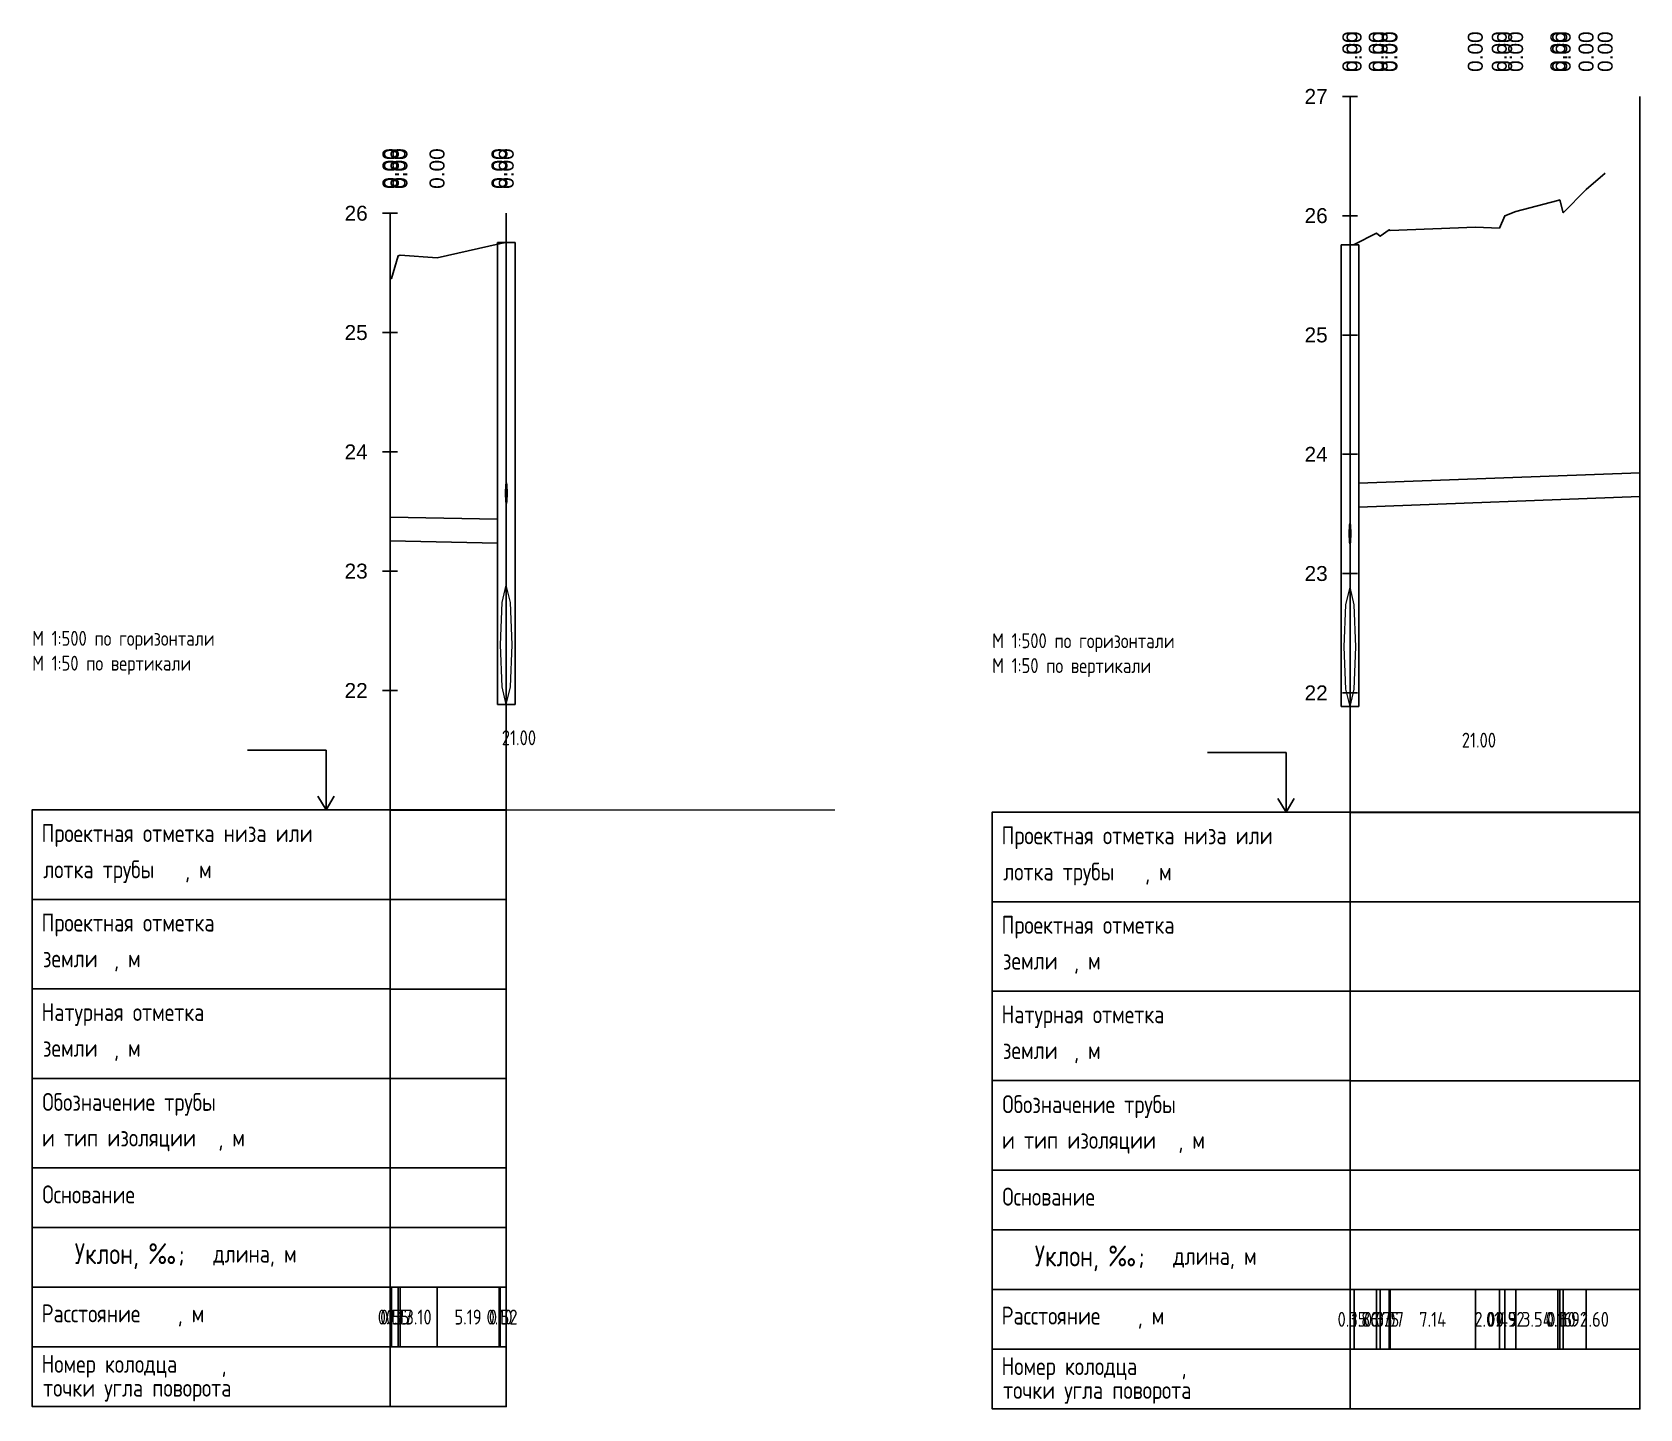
# Model space of a CAD drawing. Header units: metres. Extents: x 2491 to 4492, y 1184 to 2058.
# Drawn here: x 3991.5 to 4126.2, y 1192.1 to 1307.5 of the extents above; entities that cross this region are included whole.
import ezdxf
from ezdxf.enums import TextEntityAlignment as Align

# ---------------------------------------------------------------- set-up
doc = ezdxf.new("R2010")
doc.units = ezdxf.units.M
for name, color, linetype, lineweight in [('Сети_Вид.Профиля', 7, 'Continuous', 30), ('Сети_Вид.Профиля.Проектные.Данные', 1, 'Continuous', 30), ('Сети_К2', 40, 'Continuous', 30)]:
    doc.layers.add(name, color=color, linetype=linetype, lineweight=lineweight)
doc.styles.get("Standard").update_dxf_attribs({"font": 'GOST_0.TTF'})

msp = doc.modelspace()

# ---------------------------------------------------------------- texts
at = {"color": 7, "linetype": 'Continuous', "lineweight": -3, "char_height": 1.25, "attachment_point": 5, "rotation": 90}
for insert in [(4101.95, 1305.86), (4102.3, 1305.86), (4104.16, 1305.86), (4104.49, 1305.86), (4105.24, 1305.86), (4105.31, 1305.86), (4112.46, 1305.86), (4114.47, 1305.86), (4114.92, 1305.86), (4115.84, 1305.86), (4119.38, 1305.86), (4119.54, 1305.86), (4119.83, 1305.86), (4121.75, 1305.86), (4123.35, 1305.86), (4021.47, 1296.06), (4021.6, 1296.06), (4022.15, 1296.06), (4022.31, 1296.06), (4025.42, 1296.06), (4030.61, 1296.06), (4030.7, 1296.06), (4031.22, 1296.06)]:
    msp.add_mtext('{\\fArial|b0|i0|c204|p34;0.00}', dxfattribs=dict(at, insert=insert))
at = {"layer": 'Сети_Вид.Профиля', "color": 7, "linetype": 'Continuous', "lineweight": 30, "char_height": 1.25}
for s, insert, attachment_point in [('{\\fArial|b0|i0|c204|p34;27}', (4100.08, 1302.11), 6), ('{\\fArial|b0|i0|c204|p34;26}', (4019.6, 1292.31), 6), ('{\\fArial|b0|i0|c204|p34;26}', (4100.08, 1292.11), 6), ('{\\fArial|b0|i0|c204|p34;25}', (4019.6, 1282.31), 6), ('{\\fArial|b0|i0|c204|p34;25}', (4100.08, 1282.11), 6), ('{\\fArial|b0|i0|c204|p34;24}', (4019.6, 1272.31), 6), ('{\\fArial|b0|i0|c204|p34;24}', (4100.08, 1272.11), 6), ('{\\fArial|b0|i0|c204|p34;23}', (4019.6, 1262.31), 6), ('{\\fArial|b0|i0|c204|p34;23}', (4100.08, 1262.11), 6), ('М 1:500 по горизонтали\\PМ 1:50 по вертикали\\P\\P\\P^I^I^I                                 {\\fArial|b0|i0|c204|p34;    }  21.00', (3991.47, 1257.31), 1), ('М 1:500 по горизонтали\\PМ 1:50 по вертикали\\P\\P\\P^I^I^I                                 {\\fArial|b0|i0|c204|p34;    }  21.00', (4071.95, 1257.11), 1), ('{\\fArial|b0|i0|c204|p34;22}', (4019.6, 1252.31), 6), ('{\\fArial|b0|i0|c204|p34;22}', (4100.08, 1252.11), 6)]:
    msp.add_mtext(s, dxfattribs=dict(at, insert=insert, attachment_point=attachment_point))
at = {"layer": 'Сети_Вид.Профиля.Проектные.Данные', "color": 1, "linetype": 'Continuous', "lineweight": 30, "char_height": 1.25, "attachment_point": 5}
for s, insert in [('0.13', (4021.54, 1199.79)), ('0.55', (4021.87, 1199.79)), ('0.17', (4022.23, 1199.79)), ('3.10', (4023.86, 1199.79)), ('5.19', (4028.01, 1199.79)), ('0.10', (4030.65, 1199.79)), ('0.52', (4030.96, 1199.79)), ('0.35', (4102.12, 1199.6)), ('1.86', (4103.23, 1199.6)), ('0.33', (4104.32, 1199.6)), ('0.75', (4104.87, 1199.6)), ('0.07', (4105.28, 1199.6)), ('7.14', (4108.88, 1199.6)), ('2.01', (4113.46, 1199.6)), ('0.45', (4114.69, 1199.6)), ('0.92', (4115.38, 1199.6)), ('3.54', (4117.61, 1199.6)), ('0.16', (4119.46, 1199.6)), ('0.30', (4119.68, 1199.6)), ('1.92', (4120.79, 1199.6)), ('1.60', (4122.55, 1199.6))]:
    msp.add_mtext(s, dxfattribs=dict(at, insert=insert))

# ---------------------------------------------------------------- blocks, each defined once
blk = doc.blocks.new('Боковик Формы 2')
at = {"layer": 'Сети_Вид.Профиля'}
for points in [[(-10.73, 0), (-10.73, 10), (-23.89, 10)], [(-10.73, 0), (-12.09, 2.29)], [(-10.73, 0), (-9.37, 2.29)], [(0, -15), (-60, -15)], [(0, -30), (-60, -30)], [(0, -45), (-60, -45)], [(0, -60), (-60, -60)], [(0, -70), (-60, -70)], [(0, -80), (-60, -80)], [(0, -90), (-60, -90)]]:
    blk.add_lwpolyline(points, dxfattribs=at)
blk.add_lwpolyline([(0, 0), (0, -15), (0, -30), (0, -45), (0, -60), (0, -70), (0, -80), (0, -90), (0, -100), (-60, -100), (-60, 0)], close=True, dxfattribs=at)
at = {"color": 0, "linetype": 'Continuous'}
blk.add_text('Уклон, ‰;', height=3.5, dxfattribs=at).set_placement((-34.45, -74.39), align=Align.MIDDLE_RIGHT)
at = {"layer": 'Сети_Вид.Профиля'}
for s, p in [('Проектная отметка низа или', (-58.42, -5.38)), ('лотка трубы', (-58.14, -11.45)), ('м', (-32.03, -11.45)), (', ', (-34.36, -11.45)), ('Проектная отметка', (-58.42, -20.38)), ('земли', (-58.19, -26.38)), (', ', (-46.27, -26.38)), ('м', (-43.94, -26.38)), ('Натурная отметка', (-58.43, -35.38)), ('земли', (-58.19, -41.38)), ('м', (-43.94, -41.38)), (', ', (-46.27, -41.38)), ('Обозначение трубы', (-58.29, -50.45)), ('и тип изоляции', (-58.37, -56.42)), (', ', (-28.78, -56.42)), ('м', (-26.45, -56.42)), ('Основание', (-58.29, -65.95)), (' длина, м', (-31.19, -75.89)), ('Расстояние', (-58.41, -85.9)), (', ', (-35.59, -85.9)), ('м', (-33.26, -85.9)), ('Номер колодца', (-58.43, -94.36)), (',', (-28.24, -94.36)), ('точки угла поворота', (-58.17, -98.36))]:
    blk.add_text(s, height=3, dxfattribs=at).set_placement(p)

# ---------------------------------------------------------------- linework, layer by layer
at = {"color": 7, "linetype": 'Continuous', "lineweight": -3}
for p, q in [((4031.22, 1269.86), (4031.15, 1269.56)), ((4031.29, 1269.56), (4031.22, 1269.86)), ((4031.15, 1269.56), (4031.12, 1268.86)), ((4031.12, 1268.86), (4031.15, 1268.15)), ((4031.32, 1268.86), (4031.29, 1269.56)), ((4031.29, 1268.15), (4031.32, 1268.86)), ((4031.15, 1268.15), (4031.22, 1267.86)), ((4031.22, 1267.86), (4031.29, 1268.15)), ((4101.88, 1266.17), (4101.85, 1265.46)), ((4101.95, 1266.46), (4101.88, 1266.17)), ((4102.02, 1266.17), (4101.95, 1266.46)), ((4102.05, 1265.46), (4102.02, 1266.17)), ((4101.85, 1265.46), (4101.88, 1264.75)), ((4101.88, 1264.75), (4101.95, 1264.46)), ((4101.95, 1264.46), (4102.02, 1264.75)), ((4102.02, 1264.75), (4102.05, 1265.46)), ((4030.87, 1259.69), (4031.22, 1261.15)), ((4031.57, 1259.69), (4031.22, 1261.15)), ((4101.6, 1259.49), (4101.95, 1260.96)), ((4102.3, 1259.49), (4101.95, 1260.96)), ((4030.72, 1256.15), (4030.87, 1259.69)), ((4031.72, 1256.15), (4031.57, 1259.69)), ((4101.45, 1255.96), (4101.6, 1259.49)), ((4102.45, 1255.96), (4102.3, 1259.49)), ((4030.87, 1252.62), (4030.72, 1256.15)), ((4031.57, 1252.62), (4031.72, 1256.15)), ((4101.6, 1252.42), (4101.45, 1255.96)), ((4102.3, 1252.42), (4102.45, 1255.96)), ((4031.22, 1251.15), (4030.87, 1252.62)), ((4031.22, 1251.15), (4031.57, 1252.62)), ((4101.95, 1250.96), (4101.6, 1252.42)), ((4101.95, 1250.96), (4102.3, 1252.42))]:
    msp.add_line(p, q, dxfattribs=at)
msp.add_line((4031.22, 1242.31), (4058.75, 1242.31))
at = {"layer": 'Сети_Вид.Профиля', "color": 7, "linetype": 'Continuous', "lineweight": 30}
for p, q in [((4101.33, 1302.11), (4102.58, 1302.11)), ((4101.95, 1242.11), (4101.95, 1302.11)), ((4126.25, 1242.11), (4126.25, 1302.11)), ((4020.85, 1292.31), (4022.1, 1292.31)), ((4021.47, 1242.31), (4021.47, 1292.31)), ((4031.22, 1242.31), (4031.22, 1292.31)), ((4101.33, 1292.11), (4102.58, 1292.11)), ((4020.85, 1282.31), (4022.1, 1282.31)), ((4101.33, 1282.11), (4102.58, 1282.11)), ((4020.85, 1272.31), (4022.1, 1272.31)), ((4101.33, 1272.11), (4102.58, 1272.11)), ((4020.85, 1262.31), (4022.1, 1262.31)), ((4101.33, 1262.11), (4102.58, 1262.11)), ((4020.85, 1252.31), (4022.1, 1252.31)), ((4101.33, 1252.11), (4102.58, 1252.11)), ((4021.47, 1242.31), (4031.22, 1242.31)), ((4101.95, 1242.11), (4126.25, 1242.11)), ((4021.47, 1197.29), (4021.47, 1202.29)), ((4021.6, 1197.29), (4021.6, 1202.29)), ((4022.15, 1197.29), (4022.15, 1202.29)), ((4022.31, 1197.29), (4022.31, 1202.29)), ((4025.42, 1197.29), (4025.42, 1202.29)), ((4030.61, 1197.29), (4030.61, 1202.29)), ((4030.7, 1197.29), (4030.7, 1202.29)), ((4101.95, 1197.1), (4101.95, 1202.1)), ((4102.3, 1197.1), (4102.3, 1202.1)), ((4104.16, 1197.1), (4104.16, 1202.1)), ((4104.49, 1197.1), (4104.49, 1202.1)), ((4105.24, 1197.1), (4105.24, 1202.1)), ((4105.31, 1197.1), (4105.31, 1202.1)), ((4112.46, 1197.1), (4112.46, 1202.1)), ((4114.47, 1197.1), (4114.47, 1202.1)), ((4114.92, 1197.1), (4114.92, 1202.1)), ((4115.84, 1197.1), (4115.84, 1202.1)), ((4119.38, 1197.1), (4119.38, 1202.1)), ((4119.54, 1197.1), (4119.54, 1202.1)), ((4119.83, 1197.1), (4119.83, 1202.1)), ((4121.75, 1197.1), (4121.75, 1202.1))]:
    msp.add_line(p, q, dxfattribs=at)
for points in [[(4021.47, 1234.79), (4031.22, 1234.79), (4031.22, 1242.29), (4021.47, 1242.29)], [(4101.95, 1234.6), (4126.25, 1234.6), (4126.25, 1242.1), (4101.95, 1242.1)], [(4021.47, 1227.29), (4031.22, 1227.29), (4031.22, 1234.79), (4021.47, 1234.79)], [(4101.95, 1227.1), (4126.25, 1227.1), (4126.25, 1234.6), (4101.95, 1234.6)], [(4021.47, 1219.79), (4031.22, 1219.79), (4031.22, 1227.29), (4021.47, 1227.29)], [(4101.95, 1219.6), (4126.25, 1219.6), (4126.25, 1227.1), (4101.95, 1227.1)], [(4021.47, 1212.29), (4031.22, 1212.29), (4031.22, 1219.79), (4021.47, 1219.79)], [(4101.95, 1212.1), (4126.25, 1212.1), (4126.25, 1219.6), (4101.95, 1219.6)], [(4021.47, 1207.29), (4031.22, 1207.29), (4031.22, 1212.29), (4021.47, 1212.29)], [(4101.95, 1207.1), (4126.25, 1207.1), (4126.25, 1212.1), (4101.95, 1212.1)], [(4021.47, 1202.29), (4031.22, 1202.29), (4031.22, 1207.29), (4021.47, 1207.29)], [(4101.95, 1202.1), (4126.25, 1202.1), (4126.25, 1207.1), (4101.95, 1207.1)], [(4021.47, 1197.29), (4031.22, 1197.29), (4031.22, 1202.29), (4021.47, 1202.29)], [(4101.95, 1197.1), (4126.25, 1197.1), (4126.25, 1202.1), (4101.95, 1202.1)], [(4021.47, 1192.29), (4031.22, 1192.29), (4031.22, 1197.29), (4021.47, 1197.29)], [(4101.95, 1192.1), (4126.25, 1192.1), (4126.25, 1197.1), (4101.95, 1197.1)]]:
    msp.add_3dface(points, dxfattribs=at)
at = {"layer": 'Сети_Вид.Профиля.Проектные.Данные', "color": 1, "linetype": 'Continuous', "lineweight": 30, "ltscale": 2, "flags": 128}
for points in [[(4101.95, 1289.66), (4102.3, 1289.71), (4104.16, 1290.64), (4104.49, 1290.39), (4105.24, 1290.94), (4105.31, 1290.88), (4112.46, 1291.15), (4114.47, 1291.06), (4114.92, 1292.09), (4115.84, 1292.47), (4119.38, 1293.39), (4119.54, 1293.43), (4119.83, 1292.36), (4121.75, 1294.32), (4123.35, 1295.67)], [(4021.47, 1286.85), (4021.6, 1286.86), (4022.15, 1288.74), (4022.31, 1288.8), (4025.42, 1288.59), (4030.61, 1289.76), (4030.7, 1289.78), (4031.22, 1289.86)]]:
    msp.add_lwpolyline(points, dxfattribs=at)
at = {"layer": 'Сети_К2', "color": 40, "linetype": 'Continuous', "lineweight": 30}
for p, q in [((4030.47, 1289.86), (4030.47, 1251.15)), ((4031.97, 1289.86), (4030.47, 1289.86)), ((4031.97, 1251.15), (4031.97, 1289.86)), ((4101.2, 1289.66), (4101.2, 1250.96)), ((4102.7, 1289.66), (4101.2, 1289.66)), ((4102.7, 1250.96), (4102.7, 1289.66)), ((4021.47, 1266.85), (4030.47, 1266.67)), ((4021.47, 1264.85), (4030.47, 1264.67)), ((4030.47, 1251.15), (4031.97, 1251.15)), ((4101.2, 1250.96), (4102.7, 1250.96))]:
    msp.add_line(p, q, dxfattribs=at)
for points in [[(4102.7, 1269.69), (4126.25, 1270.56)], [(4102.7, 1267.69), (4126.25, 1268.56)]]:
    msp.add_lwpolyline(points, dxfattribs=at)

# ---------------------------------------------------------------- block references
at = {"layer": 'Сети_Вид.Профиля', "color": 7, "linetype": 'Continuous', "lineweight": 30, "xscale": 0.5, "yscale": 0.5, "zscale": 0.5}
for p in [(4021.47, 1242.3), (4101.95, 1242.11)]:
    msp.add_blockref('Боковик Формы 2', p, dxfattribs=at)

msp.set_redraw_order([(e.dxf.handle, doc.entitydb.next_handle()) for e in msp.query("TEXT MTEXT ATTDEF DIMENSION ARC_DIMENSION")])  # texts and dimensions are drawn at this point

doc.saveas('drawing.dxf')
